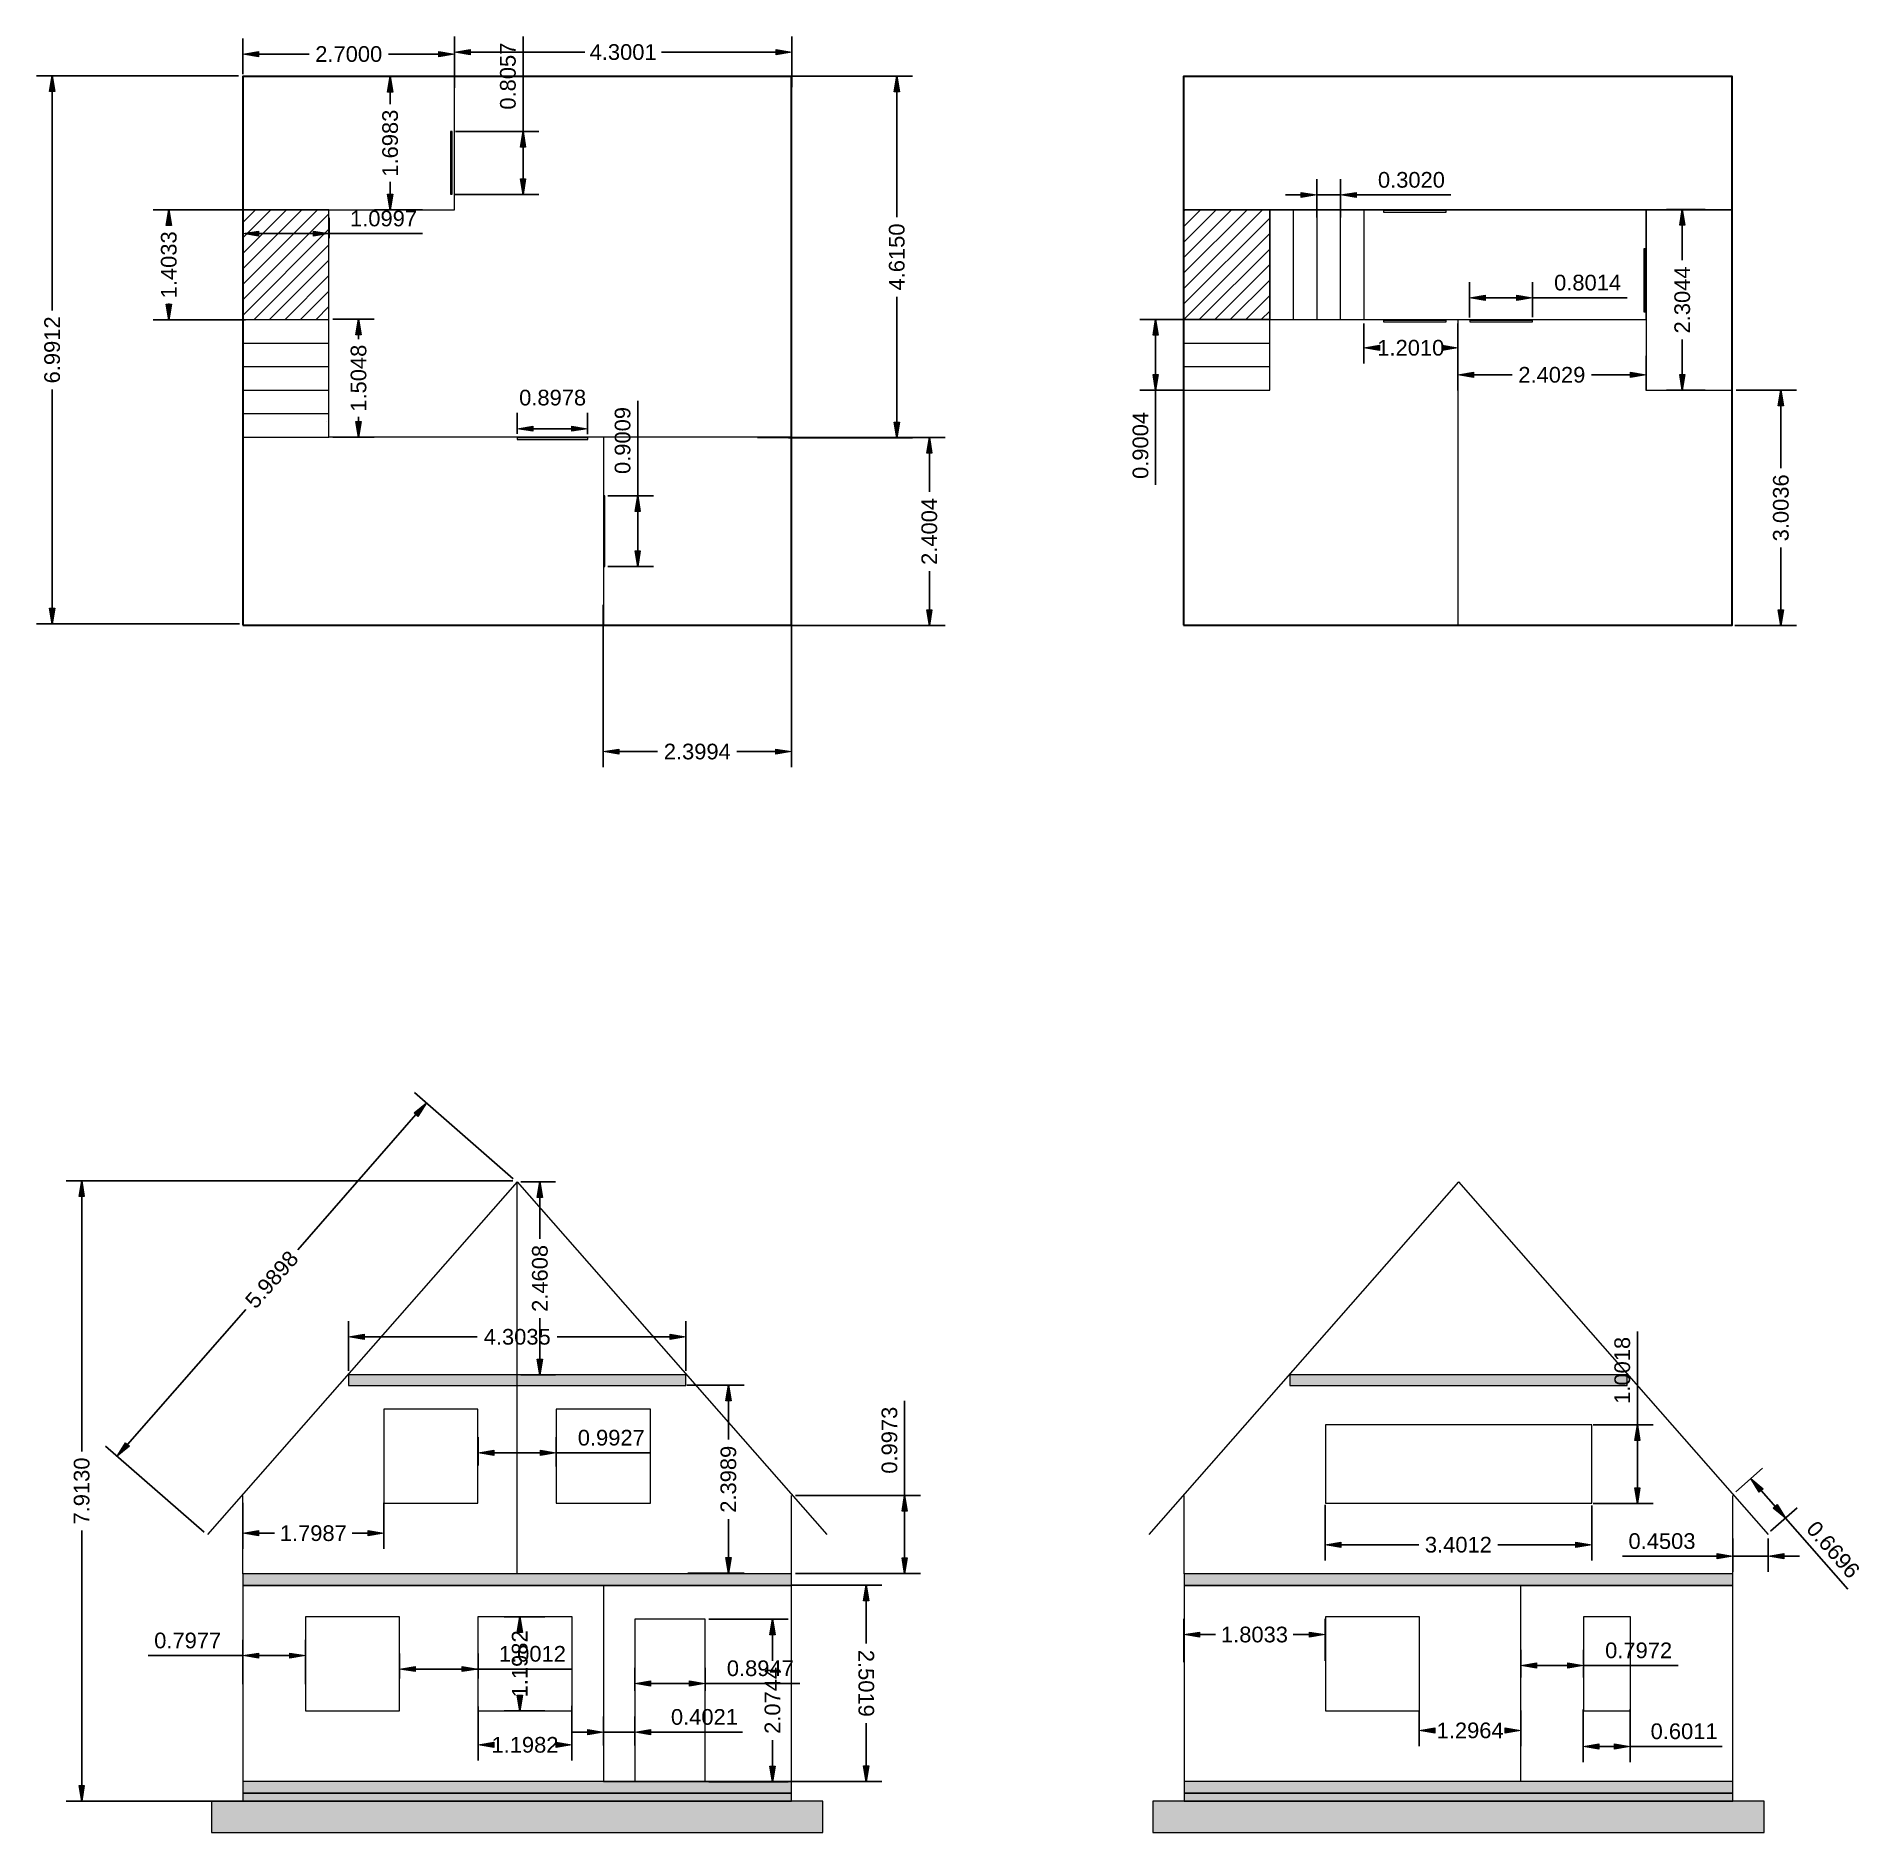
# Model space of a CAD drawing. Header units: inches. Extents: x -2.6 to 20.7, y -15.4 to 7.5.
import ezdxf

# ---------------------------------------------------------------- set-up
doc = ezdxf.new("R2010")
doc.units = ezdxf.units.IN
doc.header["$MEASUREMENT"] = 0
doc.linetypes.add('DASHED', pattern=[0.75, 0.5, -0.25])
doc.layers.get('0').update_dxf_attribs({"lineweight": 0})
doc.layers.get('Defpoints').update_dxf_attribs({"lineweight": 0})
doc.styles.get("Standard").update_dxf_attribs({"font": 'arial.ttf'})
doc.dimstyles.get("Standard").update_dxf_attribs({"dimtxt": 0.2, "dimasz": 0.2, "dimexe": 0.2, "dimexo": 0.05, "dimgap": 0.09, "dimtad": 0, "dimdec": 4, "dimzin": 0, "dimdsep": 46, "dimtxsty": 'Standard', "dimblk": 'VDDIM_DEFAULT', "dimcen": 0.09, "dimclre": 256, "dimclrt": 256, "dimadec": 0, "dimazin": 0, "dimtfac": 1, "dimtdec": 4, "dimtix": 1, "dimtmove": 0, "dimatfit": 3, "dimfxl": 0, "dimtolj": 1, "dimtzin": 0, "dimarcsym": 0})
pattern_1 = [(45, (0, 0), (-0.0988204, 0.0988204), [])]

msp = doc.modelspace()

# ---------------------------------------------------------------- blocks, each defined once
blk = doc.blocks.new('VDDIM_DEFAULT')
at = {"linetype": 'Continuous'}
blk.add_hatch(color=0, dxfattribs=at).paths.add_polyline_path([(0, 0), (-1, -0.1665), (-1, 0.1665)], flags=0)
at = {"color": 0, "linetype": 'Continuous'}
blk.add_lwpolyline([(0, 0), (-1, -0.1665), (-1, 0.1665), (0, 0)], dxfattribs=at)
blk = doc.blocks.new('*D10')
at = {"lineweight": -2}
for p, q in [((6.565, 2.397), (8.958, 2.397)), ((6.558, -0.003), (8.958, -0.003))]:
    blk.add_line(p, q, dxfattribs=at)
at = {"color": 0, "lineweight": -2}
for p, q in [((8.758, 2.197), (8.758, 1.703)), ((8.758, 0.197), (8.758, 0.691))]:
    blk.add_line(p, q, dxfattribs=at)
at = {"layer": 'Defpoints', "color": 0}
for p in [(6.515, 2.397), (6.508, -0.003), (8.758, -0.003)]:
    blk.add_point(p, dxfattribs=at)
at = {"color": 0, "lineweight": -2, "xscale": 0.2, "yscale": 0.2, "zscale": 0.2}
for p, rotation in [((8.758, 2.397), 89.99999999999986), ((8.758, -0.003), 269.9999999999998)]:
    blk.add_blockref('VDDIM_DEFAULT', p, dxfattribs=dict(at, rotation=rotation))
at = {"insert": (8.758, 1.197), "char_height": 0.2, "attachment_point": 5, "rotation": 90}
blk.add_mtext('\\A1;2.4004', dxfattribs=at)
blk = doc.blocks.new('*D11')
at = {"lineweight": -2}
for p, q in [((4.598, 0.261), (4.598, -1.812)), ((6.998, 0.261), (6.998, -1.812))]:
    blk.add_line(p, q, dxfattribs=at)
at = {"color": 0, "lineweight": -2}
for p, q in [((4.798, -1.612), (5.292, -1.612)), ((6.798, -1.612), (6.304, -1.612))]:
    blk.add_line(p, q, dxfattribs=at)
at = {"layer": 'Defpoints', "color": 0}
for p in [(4.598, 0.311), (6.998, 0.311), (6.998, -1.612)]:
    blk.add_point(p, dxfattribs=at)
at = {"color": 0, "lineweight": -2, "xscale": 0.2, "yscale": 0.2, "zscale": 0.2}
for p, rotation in [((4.598, -1.612), 180), ((6.998, -1.612), 360)]:
    blk.add_blockref('VDDIM_DEFAULT', p, dxfattribs=dict(at, rotation=rotation))
at = {"insert": (5.798, -1.612), "char_height": 0.2, "attachment_point": 5}
blk.add_mtext('\\A1;2.3994', dxfattribs=at)
blk = doc.blocks.new('*D12')
at = {"lineweight": -2}
for p, q in [((2.287, 6.999), (1.681, 6.999)), ((2.292, 5.301), (1.681, 5.301))]:
    blk.add_line(p, q, dxfattribs=at)
at = {"color": 0, "lineweight": -2}
for p, q in [((1.881, 6.799), (1.881, 6.646)), ((1.881, 5.501), (1.881, 5.655))]:
    blk.add_line(p, q, dxfattribs=at)
at = {"layer": 'Defpoints', "color": 0}
for p in [(2.337, 6.999), (1.881, 5.301), (2.342, 5.301)]:
    blk.add_point(p, dxfattribs=at)
at = {"color": 0, "lineweight": -2, "xscale": 0.2, "yscale": 0.2, "zscale": 0.2}
for p, rotation in [((1.881, 6.999), 89.9999999999999), ((1.881, 5.301), 269.9999999999999)]:
    blk.add_blockref('VDDIM_DEFAULT', p, dxfattribs=dict(at, rotation=rotation))
at = {"insert": (1.881, 6.15), "char_height": 0.2, "attachment_point": 5, "rotation": 90}
blk.add_mtext('\\A1;1.6983', dxfattribs=at)
blk = doc.blocks.new('*D13')
at = {"lineweight": -2}
for p, q in [((0.002, 7.032), (0.002, 7.486)), ((2.701, 7.032), (2.701, 7.486))]:
    blk.add_line(p, q, dxfattribs=at)
at = {"color": 0, "lineweight": -2}
for p, q in [((0.202, 7.286), (0.846, 7.286)), ((2.501, 7.286), (1.858, 7.286))]:
    blk.add_line(p, q, dxfattribs=at)
at = {"layer": 'Defpoints', "color": 0}
for p in [(0.002, 7.286), (0.002, 6.982), (2.701, 6.982)]:
    blk.add_point(p, dxfattribs=at)
at = {"color": 0, "lineweight": -2, "xscale": 0.2, "yscale": 0.2, "zscale": 0.2, "rotation": 180}
blk.add_blockref('VDDIM_DEFAULT', (0.002, 7.286), dxfattribs=at)
at = {"color": 0, "lineweight": -2, "xscale": 0.2, "yscale": 0.2, "zscale": 0.2}
blk.add_blockref('VDDIM_DEFAULT', (2.701, 7.286), dxfattribs=at)
at = {"insert": (1.352, 7.286), "char_height": 0.2, "attachment_point": 5}
blk.add_mtext('\\A1;2.7000', dxfattribs=at)
blk = doc.blocks.new('*D14')
at = {"lineweight": -2}
for p, q in [((0.002, 4.932), (0.002, 5.196)), ((1.101, 4.94), (1.101, 5.196))]:
    blk.add_line(p, q, dxfattribs=at)
at = {"color": 0, "lineweight": -2}
for p, q in [((0.202, 4.996), (1.101, 4.996)), ((1.101, 4.996), (2.292, 4.996))]:
    blk.add_line(p, q, dxfattribs=at)
at = {"layer": 'Defpoints', "color": 0}
for p in [(1.101, 4.996), (0.002, 4.882), (1.101, 4.89)]:
    blk.add_point(p, dxfattribs=at)
at = {"color": 0, "lineweight": -2, "xscale": 0.2, "yscale": 0.2, "zscale": 0.2, "rotation": 180}
blk.add_blockref('VDDIM_DEFAULT', (0.002, 4.996), dxfattribs=at)
at = {"color": 0, "lineweight": -2, "xscale": 0.2, "yscale": 0.2, "zscale": 0.2}
blk.add_blockref('VDDIM_DEFAULT', (1.101, 4.996), dxfattribs=at)
at = {"insert": (1.796, 5.188), "char_height": 0.2, "attachment_point": 5}
blk.add_mtext('\\A1;1.0997', dxfattribs=at)
blk = doc.blocks.new('*D15')
at = {"lineweight": -2}
for p, q in [((0.034, 5.3), (-1.142, 5.3)), ((0.034, 3.897), (-1.142, 3.897))]:
    blk.add_line(p, q, dxfattribs=at)
at = {"color": 0, "lineweight": -2}
for p, q in [((-0.942, 5.1), (-0.942, 5.094)), ((-0.942, 4.097), (-0.942, 4.103))]:
    blk.add_line(p, q, dxfattribs=at)
at = {"layer": 'Defpoints', "color": 0}
for p in [(0.084, 5.3), (-0.942, 3.897), (0.084, 3.897)]:
    blk.add_point(p, dxfattribs=at)
at = {"color": 0, "lineweight": -2, "xscale": 0.2, "yscale": 0.2, "zscale": 0.2}
for p, rotation in [((-0.942, 5.3), 89.9999999999999), ((-0.942, 3.897), 269.9999999999999)]:
    blk.add_blockref('VDDIM_DEFAULT', p, dxfattribs=dict(at, rotation=rotation))
at = {"insert": (-0.942, 4.598), "char_height": 0.2, "attachment_point": 5, "rotation": 90}
blk.add_mtext('\\A1;1.4033', dxfattribs=at)
blk = doc.blocks.new('*D16')
at = {"lineweight": -2}
for p, q in [((1.149, 3.905), (1.678, 3.905)), ((1.151, 2.4), (1.678, 2.4))]:
    blk.add_line(p, q, dxfattribs=at)
at = {"color": 0, "lineweight": -2}
for p, q in [((1.478, 3.705), (1.478, 3.648)), ((1.478, 2.6), (1.478, 2.657))]:
    blk.add_line(p, q, dxfattribs=at)
at = {"layer": 'Defpoints', "color": 0}
for p in [(1.099, 3.905), (1.101, 2.4), (1.478, 2.4)]:
    blk.add_point(p, dxfattribs=at)
at = {"color": 0, "lineweight": -2, "xscale": 0.2, "yscale": 0.2, "zscale": 0.2}
for p, rotation in [((1.478, 3.905), 89.99999999999994), ((1.478, 2.4), 269.9999999999999)]:
    blk.add_blockref('VDDIM_DEFAULT', p, dxfattribs=dict(at, rotation=rotation))
at = {"insert": (1.478, 3.152), "char_height": 0.2, "attachment_point": 5, "rotation": 90}
blk.add_mtext('\\A1;1.5048', dxfattribs=at)
blk = doc.blocks.new('*D17')
at = {"lineweight": -2}
for p, q in [((-0.055, 7.009), (-2.63, 7.009)), ((-0.041, 0.017), (-2.63, 0.017))]:
    blk.add_line(p, q, dxfattribs=at)
at = {"color": 0, "lineweight": -2}
for p, q in [((-2.43, 6.809), (-2.43, 4.017)), ((-2.43, 0.217), (-2.43, 3.009))]:
    blk.add_line(p, q, dxfattribs=at)
at = {"layer": 'Defpoints', "color": 0}
for p in [(-0.005, 7.009), (-2.43, 0.017), (0.009, 0.017)]:
    blk.add_point(p, dxfattribs=at)
at = {"color": 0, "lineweight": -2, "xscale": 0.2, "yscale": 0.2, "zscale": 0.2}
for p, rotation in [((-2.43, 7.009), 89.99999999999991), ((-2.43, 0.017), 269.9999999999999)]:
    blk.add_blockref('VDDIM_DEFAULT', p, dxfattribs=dict(at, rotation=rotation))
at = {"insert": (-2.43, 3.513), "char_height": 0.2, "attachment_point": 5, "rotation": 90}
blk.add_mtext('\\A1;6.9912', dxfattribs=at)
blk = doc.blocks.new('*D18')
at = {"lineweight": -2}
for p, q in [((6.963, 7.005), (8.543, 7.005)), ((6.963, 2.39), (8.543, 2.39))]:
    blk.add_line(p, q, dxfattribs=at)
at = {"color": 0, "lineweight": -2}
for p, q in [((8.343, 6.805), (8.343, 5.206)), ((8.343, 2.59), (8.343, 4.189))]:
    blk.add_line(p, q, dxfattribs=at)
at = {"layer": 'Defpoints', "color": 0}
for p in [(6.913, 7.005), (6.913, 2.39), (8.343, 2.39)]:
    blk.add_point(p, dxfattribs=at)
at = {"color": 0, "lineweight": -2, "xscale": 0.2, "yscale": 0.2, "zscale": 0.2}
for p, rotation in [((8.343, 7.005), 89.9999999999999), ((8.343, 2.39), 269.9999999999999)]:
    blk.add_blockref('VDDIM_DEFAULT', p, dxfattribs=dict(at, rotation=rotation))
at = {"insert": (8.343, 4.698), "char_height": 0.2, "attachment_point": 5, "rotation": 90}
blk.add_mtext('\\A1;4.6150', dxfattribs=at)
blk = doc.blocks.new('*D19')
at = {"lineweight": -2}
for p, q in [((12.013, 3.899), (11.444, 3.899)), ((12.013, 2.999), (11.444, 2.999))]:
    blk.add_line(p, q, dxfattribs=at)
at = {"color": 0, "lineweight": -2}
for p, q in [((11.644, 3.699), (11.644, 3.199)), ((11.644, 2.999), (11.644, 1.79))]:
    blk.add_line(p, q, dxfattribs=at)
at = {"layer": 'Defpoints', "color": 0}
for p in [(12.063, 3.899), (11.644, 2.999), (12.063, 2.999)]:
    blk.add_point(p, dxfattribs=at)
at = {"color": 0, "lineweight": -2, "xscale": 0.2, "yscale": 0.2, "zscale": 0.2}
for p, rotation in [((11.644, 3.899), 90), ((11.644, 2.999), 270)]:
    blk.add_blockref('VDDIM_DEFAULT', p, dxfattribs=dict(at, rotation=rotation))
at = {"insert": (11.452, 2.294), "char_height": 0.2, "attachment_point": 5, "rotation": 90}
blk.add_mtext('\\A1;0.9004', dxfattribs=at)
blk = doc.blocks.new('*D20')
at = {"lineweight": -2}
for p, q in [((18.655, 5.302), (18.162, 5.302)), ((18.655, 2.998), (18.162, 2.998))]:
    blk.add_line(p, q, dxfattribs=at)
at = {"color": 0, "lineweight": -2}
for p, q in [((18.362, 5.102), (18.362, 4.656)), ((18.362, 3.198), (18.362, 3.644))]:
    blk.add_line(p, q, dxfattribs=at)
at = {"layer": 'Defpoints', "color": 0}
for p in [(18.705, 5.302), (18.362, 2.998), (18.705, 2.998)]:
    blk.add_point(p, dxfattribs=at)
at = {"color": 0, "lineweight": -2, "xscale": 0.2, "yscale": 0.2, "zscale": 0.2}
for p, rotation in [((18.362, 5.302), 89.9999999999997), ((18.362, 2.998), 269.9999999999997)]:
    blk.add_blockref('VDDIM_DEFAULT', p, dxfattribs=dict(at, rotation=rotation))
at = {"insert": (18.362, 4.15), "char_height": 0.2, "attachment_point": 5, "rotation": 90}
blk.add_mtext('\\A1;2.3044', dxfattribs=at)
blk = doc.blocks.new('*D21')
at = {"lineweight": -2}
for p, q in [((19.05, 3), (19.82, 3)), ((19.03, -0.004), (19.82, -0.004))]:
    blk.add_line(p, q, dxfattribs=at)
at = {"color": 0, "lineweight": -2}
for p, q in [((19.62, 2.8), (19.62, 2.003)), ((19.62, 0.196), (19.62, 0.993))]:
    blk.add_line(p, q, dxfattribs=at)
at = {"layer": 'Defpoints', "color": 0}
for p in [(19, 3), (18.98, -0.004), (19.62, -0.004)]:
    blk.add_point(p, dxfattribs=at)
at = {"color": 0, "lineweight": -2, "xscale": 0.2, "yscale": 0.2, "zscale": 0.2}
for p, rotation in [((19.62, 3), 90), ((19.62, -0.004), 270)]:
    blk.add_blockref('VDDIM_DEFAULT', p, dxfattribs=dict(at, rotation=rotation))
at = {"insert": (19.62, 1.498), "char_height": 0.2, "attachment_point": 5, "rotation": 90}
blk.add_mtext('\\A1;3.0036', dxfattribs=at)
blk = doc.blocks.new('*D22')
at = {"lineweight": -2}
for p, q in [((15.497, 3.449), (15.497, 2.994)), ((17.9, 3.439), (17.9, 2.994))]:
    blk.add_line(p, q, dxfattribs=at)
at = {"color": 0, "lineweight": -2}
for p, q in [((15.697, 3.194), (16.192, 3.194)), ((17.7, 3.194), (17.205, 3.194))]:
    blk.add_line(p, q, dxfattribs=at)
at = {"layer": 'Defpoints', "color": 0}
for p in [(15.497, 3.499), (17.9, 3.489), (15.497, 3.194)]:
    blk.add_point(p, dxfattribs=at)
at = {"color": 0, "lineweight": -2, "xscale": 0.2, "yscale": 0.2, "zscale": 0.2, "rotation": 180}
blk.add_blockref('VDDIM_DEFAULT', (15.497, 3.194), dxfattribs=at)
at = {"color": 0, "lineweight": -2, "xscale": 0.2, "yscale": 0.2, "zscale": 0.2}
blk.add_blockref('VDDIM_DEFAULT', (17.9, 3.194), dxfattribs=at)
at = {"insert": (16.698, 3.194), "char_height": 0.2, "attachment_point": 5}
blk.add_mtext('\\A1;2.4029', dxfattribs=at)
blk = doc.blocks.new('*D23')
at = {"lineweight": -2}
for p, q in [((13.7, 5.203), (13.7, 5.689)), ((14.002, 5.203), (14.002, 5.689))]:
    blk.add_line(p, q, dxfattribs=at)
at = {"color": 0, "lineweight": -2}
for p, q in [((13.5, 5.489), (13.3, 5.489)), ((13.7, 5.489), (14.002, 5.489)), ((14.202, 5.489), (15.411, 5.489))]:
    blk.add_line(p, q, dxfattribs=at)
at = {"layer": 'Defpoints', "color": 0}
for p in [(14.002, 5.489), (13.7, 5.153), (14.002, 5.153)]:
    blk.add_point(p, dxfattribs=at)
at = {"color": 0, "lineweight": -2, "xscale": 0.2, "yscale": 0.2, "zscale": 0.2}
blk.add_blockref('VDDIM_DEFAULT', (13.7, 5.489), dxfattribs=at)
at = {"color": 0, "lineweight": -2, "xscale": 0.2, "yscale": 0.2, "zscale": 0.2, "rotation": 180}
blk.add_blockref('VDDIM_DEFAULT', (14.002, 5.489), dxfattribs=at)
at = {"insert": (14.907, 5.681), "char_height": 0.2, "attachment_point": 5}
blk.add_mtext('\\A1;0.3020', dxfattribs=at)
blk = doc.blocks.new('*D24')
at = {"lineweight": -2}
for p, q in [((14.299, 3.849), (14.299, 3.339)), ((15.5, 3.849), (15.5, 3.339))]:
    blk.add_line(p, q, dxfattribs=at)
at = {"color": 0, "lineweight": -2}
for p, q in [((14.499, 3.539), (14.404, 3.539)), ((15.3, 3.539), (15.394, 3.539))]:
    blk.add_line(p, q, dxfattribs=at)
at = {"layer": 'Defpoints', "color": 0}
for p in [(14.299, 3.899), (15.5, 3.899), (14.299, 3.539)]:
    blk.add_point(p, dxfattribs=at)
at = {"color": 0, "lineweight": -2, "xscale": 0.2, "yscale": 0.2, "zscale": 0.2, "rotation": 180}
blk.add_blockref('VDDIM_DEFAULT', (14.299, 3.539), dxfattribs=at)
at = {"color": 0, "lineweight": -2, "xscale": 0.2, "yscale": 0.2, "zscale": 0.2}
blk.add_blockref('VDDIM_DEFAULT', (15.5, 3.539), dxfattribs=at)
at = {"insert": (14.899, 3.539), "char_height": 0.2, "attachment_point": 5}
blk.add_mtext('\\A1;1.2010', dxfattribs=at)
blk = doc.blocks.new('*D25')
at = {"lineweight": -2}
for p, q in [((6.999, -12.247), (8.152, -12.247)), ((6.999, -14.748), (8.152, -14.748))]:
    blk.add_line(p, q, dxfattribs=at)
at = {"color": 0, "lineweight": -2}
for p, q in [((7.952, -12.447), (7.952, -12.991)), ((7.952, -14.548), (7.952, -14.004))]:
    blk.add_line(p, q, dxfattribs=at)
at = {"layer": 'Defpoints', "color": 0}
for p in [(6.949, -12.247), (7.952, -12.247), (6.949, -14.748)]:
    blk.add_point(p, dxfattribs=at)
at = {"color": 0, "lineweight": -2, "xscale": 0.2, "yscale": 0.2, "zscale": 0.2}
for p, rotation in [((7.952, -12.247), 90), ((7.952, -14.748), 270)]:
    blk.add_blockref('VDDIM_DEFAULT', p, dxfattribs=dict(at, rotation=rotation))
at = {"insert": (7.952, -13.497), "char_height": 0.2, "attachment_point": 5, "rotation": 270}
blk.add_mtext('\\A1;2.5019', dxfattribs=at)
blk = doc.blocks.new('*D26')
at = {"color": 0, "lineweight": -2}
for p, q in [((8.443, -11.101), (8.443, -9.892)), ((8.443, -11.898), (8.443, -11.301))]:
    blk.add_line(p, q, dxfattribs=at)
at = {"lineweight": -2}
for p, q in [((7.051, -11.101), (8.643, -11.101)), ((7.051, -12.098), (8.643, -12.098))]:
    blk.add_line(p, q, dxfattribs=at)
at = {"layer": 'Defpoints', "color": 0}
for p in [(7.001, -11.101), (8.443, -11.101), (7.001, -12.098)]:
    blk.add_point(p, dxfattribs=at)
at = {"color": 0, "lineweight": -2, "xscale": 0.2, "yscale": 0.2, "zscale": 0.2}
for p, rotation in [((8.443, -11.101), 90), ((8.443, -12.098), 270)]:
    blk.add_blockref('VDDIM_DEFAULT', p, dxfattribs=dict(at, rotation=rotation))
at = {"insert": (8.25, -10.396), "char_height": 0.2, "attachment_point": 5, "rotation": 90}
blk.add_mtext('\\A1;0.9973', dxfattribs=at)
blk = doc.blocks.new('*D27')
at = {"lineweight": -2}
for p, q in [((4.601, -14.29), (4.601, -13.919)), ((5.003, -14.29), (5.003, -13.919))]:
    blk.add_line(p, q, dxfattribs=at)
at = {"color": 0, "lineweight": -2}
for p, q in [((4.401, -14.119), (4.201, -14.119)), ((4.601, -14.119), (5.003, -14.119)), ((5.203, -14.119), (6.374, -14.119))]:
    blk.add_line(p, q, dxfattribs=at)
at = {"layer": 'Defpoints', "color": 0}
for p in [(5.003, -14.119), (4.601, -14.34), (5.003, -14.34)]:
    blk.add_point(p, dxfattribs=at)
at = {"color": 0, "lineweight": -2, "xscale": 0.2, "yscale": 0.2, "zscale": 0.2}
blk.add_blockref('VDDIM_DEFAULT', (4.601, -14.119), dxfattribs=at)
at = {"color": 0, "lineweight": -2, "xscale": 0.2, "yscale": 0.2, "zscale": 0.2, "rotation": 180}
blk.add_blockref('VDDIM_DEFAULT', (5.003, -14.119), dxfattribs=at)
at = {"insert": (5.889, -13.927), "char_height": 0.2, "attachment_point": 5}
blk.add_mtext('\\A1;0.4021', dxfattribs=at)
blk = doc.blocks.new('*D28')
at = {"lineweight": -2}
for p, q in [((3.001, -13.791), (3.001, -14.483)), ((4.199, -13.783), (4.199, -14.483))]:
    blk.add_line(p, q, dxfattribs=at)
at = {"color": 0, "lineweight": -2}
for p, q in [((3.201, -14.283), (3.106, -14.283)), ((3.999, -14.283), (4.094, -14.283))]:
    blk.add_line(p, q, dxfattribs=at)
at = {"layer": 'Defpoints', "color": 0}
for p in [(3.001, -13.741), (4.199, -13.733), (4.199, -14.283)]:
    blk.add_point(p, dxfattribs=at)
at = {"color": 0, "lineweight": -2, "xscale": 0.2, "yscale": 0.2, "zscale": 0.2, "rotation": 180}
blk.add_blockref('VDDIM_DEFAULT', (3.001, -14.283), dxfattribs=at)
at = {"color": 0, "lineweight": -2, "xscale": 0.2, "yscale": 0.2, "zscale": 0.2}
blk.add_blockref('VDDIM_DEFAULT', (4.199, -14.283), dxfattribs=at)
at = {"insert": (3.6, -14.283), "char_height": 0.2, "attachment_point": 5}
blk.add_mtext('\\A1;1.1982', dxfattribs=at)
blk = doc.blocks.new('*D29')
at = {"lineweight": -2}
for p, q in [((3.853, -12.65), (3.334, -12.65)), ((3.853, -13.848), (3.334, -13.848))]:
    blk.add_line(p, q, dxfattribs=at)
at = {"color": 0, "lineweight": -2}
for p, q in [((3.534, -12.85), (3.534, -12.755)), ((3.534, -13.648), (3.534, -13.743))]:
    blk.add_line(p, q, dxfattribs=at)
at = {"layer": 'Defpoints', "color": 0}
for p in [(3.903, -12.65), (3.534, -13.848), (3.903, -13.848)]:
    blk.add_point(p, dxfattribs=at)
at = {"color": 0, "lineweight": -2, "xscale": 0.2, "yscale": 0.2, "zscale": 0.2}
for p, rotation in [((3.534, -12.65), 90), ((3.534, -13.848), 270)]:
    blk.add_blockref('VDDIM_DEFAULT', p, dxfattribs=dict(at, rotation=rotation))
at = {"insert": (3.534, -13.249), "char_height": 0.2, "attachment_point": 5, "rotation": 90}
blk.add_mtext('\\A1;1.1982', dxfattribs=at)
blk = doc.blocks.new('*D30')
at = {"lineweight": -2}
for p, q in [((2, -13.437), (2, -13.115)), ((3.001, -13.437), (3.001, -13.115))]:
    blk.add_line(p, q, dxfattribs=at)
at = {"color": 0, "lineweight": -2}
for p, q in [((2.2, -13.315), (3.001, -13.315)), ((3.001, -13.315), (4.189, -13.315))]:
    blk.add_line(p, q, dxfattribs=at)
at = {"layer": 'Defpoints', "color": 0}
for p in [(2, -13.487), (3.001, -13.315), (3.001, -13.487)]:
    blk.add_point(p, dxfattribs=at)
at = {"color": 0, "lineweight": -2, "xscale": 0.2, "yscale": 0.2, "zscale": 0.2, "rotation": 180}
blk.add_blockref('VDDIM_DEFAULT', (2, -13.315), dxfattribs=at)
at = {"color": 0, "lineweight": -2, "xscale": 0.2, "yscale": 0.2, "zscale": 0.2}
blk.add_blockref('VDDIM_DEFAULT', (3.001, -13.315), dxfattribs=at)
at = {"insert": (3.695, -13.122), "char_height": 0.2, "attachment_point": 5}
blk.add_mtext('\\A1;1.0012', dxfattribs=at)
blk = doc.blocks.new('*D31')
at = {"lineweight": -2}
for p, q in [((5.003, -13.591), (5.003, -13.299)), ((5.897, -13.591), (5.897, -13.299))]:
    blk.add_line(p, q, dxfattribs=at)
at = {"color": 0, "lineweight": -2}
for p, q in [((5.203, -13.499), (5.697, -13.499)), ((5.897, -13.499), (7.106, -13.499))]:
    blk.add_line(p, q, dxfattribs=at)
at = {"layer": 'Defpoints', "color": 0}
for p in [(5.897, -13.499), (5.003, -13.641), (5.897, -13.641)]:
    blk.add_point(p, dxfattribs=at)
at = {"color": 0, "lineweight": -2, "xscale": 0.2, "yscale": 0.2, "zscale": 0.2, "rotation": 180}
blk.add_blockref('VDDIM_DEFAULT', (5.003, -13.499), dxfattribs=at)
at = {"color": 0, "lineweight": -2, "xscale": 0.2, "yscale": 0.2, "zscale": 0.2}
blk.add_blockref('VDDIM_DEFAULT', (5.897, -13.499), dxfattribs=at)
at = {"insert": (6.602, -13.306), "char_height": 0.2, "attachment_point": 5}
blk.add_mtext('\\A1;0.8947', dxfattribs=at)
blk = doc.blocks.new('*D32')
at = {"lineweight": -2}
for p, q in [((5.947, -12.678), (6.958, -12.678)), ((5.947, -14.752), (6.958, -14.752))]:
    blk.add_line(p, q, dxfattribs=at)
at = {"color": 0, "lineweight": -2}
for p, q in [((6.758, -12.878), (6.758, -13.209)), ((6.758, -14.552), (6.758, -14.221))]:
    blk.add_line(p, q, dxfattribs=at)
at = {"layer": 'Defpoints', "color": 0}
for p in [(5.897, -12.678), (6.758, -12.678), (5.897, -14.752)]:
    blk.add_point(p, dxfattribs=at)
at = {"color": 0, "lineweight": -2, "xscale": 0.2, "yscale": 0.2, "zscale": 0.2}
for p, rotation in [((6.758, -12.678), 89.99999999999991), ((6.758, -14.752), 269.9999999999999)]:
    blk.add_blockref('VDDIM_DEFAULT', p, dxfattribs=dict(at, rotation=rotation))
at = {"insert": (6.758, -13.715), "char_height": 0.2, "attachment_point": 5, "rotation": 90}
blk.add_mtext('\\A1;2.0744', dxfattribs=at)
blk = doc.blocks.new('*D33')
at = {"lineweight": -2}
for p, q in [((3.549, -7.101), (3.991, -7.101)), ((3.549, -9.562), (3.991, -9.562))]:
    blk.add_line(p, q, dxfattribs=at)
at = {"color": 0, "lineweight": -2}
for p, q in [((3.791, -7.301), (3.791, -7.825)), ((3.791, -9.362), (3.791, -8.838))]:
    blk.add_line(p, q, dxfattribs=at)
at = {"layer": 'Defpoints', "color": 0}
for p in [(3.499, -7.101), (3.499, -9.562), (3.791, -9.562)]:
    blk.add_point(p, dxfattribs=at)
at = {"color": 0, "lineweight": -2, "xscale": 0.2, "yscale": 0.2, "zscale": 0.2}
for p, rotation in [((3.791, -7.101), 90), ((3.791, -9.562), 270)]:
    blk.add_blockref('VDDIM_DEFAULT', p, dxfattribs=dict(at, rotation=rotation))
at = {"insert": (3.791, -8.332), "char_height": 0.2, "attachment_point": 5, "rotation": 90}
blk.add_mtext('\\A1;2.4608', dxfattribs=at)
blk = doc.blocks.new('*D34')
at = {"lineweight": -2}
for p, q in [((1.35, -9.51), (1.35, -8.878)), ((5.653, -9.51), (5.653, -8.878))]:
    blk.add_line(p, q, dxfattribs=at)
at = {"color": 0, "lineweight": -2}
for p, q in [((1.55, -9.078), (2.992, -9.078)), ((5.453, -9.078), (4.011, -9.078))]:
    blk.add_line(p, q, dxfattribs=at)
at = {"layer": 'Defpoints', "color": 0}
for p in [(5.653, -9.078), (1.35, -9.56), (5.653, -9.56)]:
    blk.add_point(p, dxfattribs=at)
at = {"color": 0, "lineweight": -2, "xscale": 0.2, "yscale": 0.2, "zscale": 0.2, "rotation": 180}
blk.add_blockref('VDDIM_DEFAULT', (1.35, -9.078), dxfattribs=at)
at = {"color": 0, "lineweight": -2, "xscale": 0.2, "yscale": 0.2, "zscale": 0.2}
blk.add_blockref('VDDIM_DEFAULT', (5.653, -9.078), dxfattribs=at)
at = {"insert": (3.501, -9.078), "char_height": 0.2, "attachment_point": 5}
blk.add_mtext('\\A1;4.3035', dxfattribs=at)
blk = doc.blocks.new('*D35')
at = {"lineweight": -2}
for p, q in [((3.451, -7.062), (2.191, -5.96)), ((-0.491, -11.571), (-1.751, -10.47))]:
    blk.add_line(p, q, dxfattribs=at)
at = {"color": 0, "lineweight": -2}
for p, q in [((2.21, -6.242), (0.703, -7.966)), ((-1.469, -10.451), (0.038, -8.727))]:
    blk.add_line(p, q, dxfattribs=at)
at = {"layer": 'Defpoints', "color": 0}
for p in [(2.342, -6.092), (3.489, -7.094), (-0.453, -11.604)]:
    blk.add_point(p, dxfattribs=at)
at = {"color": 0, "lineweight": -2, "xscale": 0.2, "yscale": 0.2, "zscale": 0.2}
for p, rotation in [((2.342, -6.092), 48.83959633795348), ((-1.6, -10.601), 228.8395963379535)]:
    blk.add_blockref('VDDIM_DEFAULT', p, dxfattribs=dict(at, rotation=rotation))
at = {"insert": (0.371, -8.346), "char_height": 0.2, "attachment_point": 5, "rotation": 48.8396}
blk.add_mtext('\\A1;5.9898', dxfattribs=at)
blk = doc.blocks.new('*D36')
at = {"lineweight": -2}
for p, q in [((0.003, -13.508), (0.003, -12.944)), ((0.801, -13.508), (0.801, -12.944))]:
    blk.add_line(p, q, dxfattribs=at)
at = {"color": 0, "lineweight": -2}
for p, q in [((0.003, -13.144), (-1.206, -13.144)), ((0.601, -13.144), (0.203, -13.144))]:
    blk.add_line(p, q, dxfattribs=at)
at = {"layer": 'Defpoints', "color": 0}
for p in [(0.003, -13.144), (0.003, -13.558), (0.801, -13.558)]:
    blk.add_point(p, dxfattribs=at)
at = {"color": 0, "lineweight": -2, "xscale": 0.2, "yscale": 0.2, "zscale": 0.2, "rotation": 180}
blk.add_blockref('VDDIM_DEFAULT', (0.003, -13.144), dxfattribs=at)
at = {"color": 0, "lineweight": -2, "xscale": 0.2, "yscale": 0.2, "zscale": 0.2}
blk.add_blockref('VDDIM_DEFAULT', (0.801, -13.144), dxfattribs=at)
at = {"insert": (-0.702, -12.952), "char_height": 0.2, "attachment_point": 5}
blk.add_mtext('\\A1;0.7977', dxfattribs=at)
blk = doc.blocks.new('*D37')
at = {"lineweight": -2}
for p, q in [((3.444, -7.088), (-2.254, -7.088)), ((3.478, -15.001), (-2.254, -15.001))]:
    blk.add_line(p, q, dxfattribs=at)
at = {"color": 0, "lineweight": -2}
for p, q in [((-2.054, -7.288), (-2.054, -10.541)), ((-2.054, -14.801), (-2.054, -11.548))]:
    blk.add_line(p, q, dxfattribs=at)
at = {"layer": 'Defpoints', "color": 0}
for p in [(3.494, -7.088), (-2.054, -15.001), (3.528, -15.001)]:
    blk.add_point(p, dxfattribs=at)
at = {"color": 0, "lineweight": -2, "xscale": 0.2, "yscale": 0.2, "zscale": 0.2}
for p, rotation in [((-2.054, -7.088), 89.99999999999991), ((-2.054, -15.001), 269.9999999999999)]:
    blk.add_blockref('VDDIM_DEFAULT', p, dxfattribs=dict(at, rotation=rotation))
at = {"insert": (-2.054, -11.044), "char_height": 0.2, "attachment_point": 5, "rotation": 90}
blk.add_mtext('\\A1;7.9130', dxfattribs=at)
blk = doc.blocks.new('*D38')
at = {"lineweight": -2}
for p, q in [((5.666, -9.695), (6.395, -9.695)), ((5.678, -12.094), (6.395, -12.094))]:
    blk.add_line(p, q, dxfattribs=at)
at = {"color": 0, "lineweight": -2}
for p, q in [((6.195, -9.895), (6.195, -10.387)), ((6.195, -11.894), (6.195, -11.401))]:
    blk.add_line(p, q, dxfattribs=at)
at = {"layer": 'Defpoints', "color": 0}
for p in [(5.616, -9.695), (5.628, -12.094), (6.195, -12.094)]:
    blk.add_point(p, dxfattribs=at)
at = {"color": 0, "lineweight": -2, "xscale": 0.2, "yscale": 0.2, "zscale": 0.2}
for p, rotation in [((6.195, -9.695), 89.99999999999986), ((6.195, -12.094), 269.9999999999998)]:
    blk.add_blockref('VDDIM_DEFAULT', p, dxfattribs=dict(at, rotation=rotation))
at = {"insert": (6.195, -10.894), "char_height": 0.2, "attachment_point": 5, "rotation": 90}
blk.add_mtext('\\A1;2.3989', dxfattribs=at)
blk = doc.blocks.new('*D39')
at = {"lineweight": -2}
for p, q in [((3.004, -10.72), (3.004, -10.357)), ((3.997, -10.732), (3.997, -10.357))]:
    blk.add_line(p, q, dxfattribs=at)
at = {"color": 0, "lineweight": -2}
for p, q in [((3.204, -10.557), (3.797, -10.557)), ((3.997, -10.557), (5.206, -10.557))]:
    blk.add_line(p, q, dxfattribs=at)
at = {"layer": 'Defpoints', "color": 0}
for p in [(3.997, -10.557), (3.004, -10.77), (3.997, -10.782)]:
    blk.add_point(p, dxfattribs=at)
at = {"color": 0, "lineweight": -2, "xscale": 0.2, "yscale": 0.2, "zscale": 0.2, "rotation": 180}
blk.add_blockref('VDDIM_DEFAULT', (3.004, -10.557), dxfattribs=at)
at = {"color": 0, "lineweight": -2, "xscale": 0.2, "yscale": 0.2, "zscale": 0.2}
blk.add_blockref('VDDIM_DEFAULT', (3.997, -10.557), dxfattribs=at)
at = {"insert": (4.701, -10.365), "char_height": 0.2, "attachment_point": 5}
blk.add_mtext('\\A1;0.9927', dxfattribs=at)
blk = doc.blocks.new('*D40')
at = {"lineweight": -2}
for p, q in [((3.501, 2.441), (3.501, 2.708)), ((4.399, 2.439), (4.399, 2.708))]:
    blk.add_line(p, q, dxfattribs=at)
at = {"color": 0, "lineweight": -2}
blk.add_line((3.701, 2.508), (4.199, 2.508), dxfattribs=at)
at = {"layer": 'Defpoints', "color": 0}
for p in [(3.501, 2.391), (4.399, 2.508), (4.399, 2.389)]:
    blk.add_point(p, dxfattribs=at)
at = {"color": 0, "lineweight": -2, "xscale": 0.2, "yscale": 0.2, "zscale": 0.2, "rotation": 180}
blk.add_blockref('VDDIM_DEFAULT', (3.501, 2.508), dxfattribs=at)
at = {"color": 0, "lineweight": -2, "xscale": 0.2, "yscale": 0.2, "zscale": 0.2}
blk.add_blockref('VDDIM_DEFAULT', (4.399, 2.508), dxfattribs=at)
at = {"insert": (3.953, 2.903), "char_height": 0.2, "attachment_point": 5}
blk.add_mtext('\\A1;0.8978', dxfattribs=at)
blk = doc.blocks.new('*D41')
at = {"color": 0, "lineweight": -2}
for p, q in [((5.038, 1.652), (5.038, 2.861)), ((5.038, 0.951), (5.038, 1.452))]:
    blk.add_line(p, q, dxfattribs=at)
at = {"lineweight": -2}
for p, q in [((4.659, 1.652), (5.238, 1.652)), ((4.657, 0.751), (5.238, 0.751))]:
    blk.add_line(p, q, dxfattribs=at)
at = {"layer": 'Defpoints', "color": 0}
for p in [(4.609, 1.652), (5.038, 1.652), (4.607, 0.751)]:
    blk.add_point(p, dxfattribs=at)
at = {"color": 0, "lineweight": -2, "xscale": 0.2, "yscale": 0.2, "zscale": 0.2}
for p, rotation in [((5.038, 1.652), 89.9999999999999), ((5.038, 0.751), 269.9999999999999)]:
    blk.add_blockref('VDDIM_DEFAULT', p, dxfattribs=dict(at, rotation=rotation))
at = {"insert": (4.846, 2.357), "char_height": 0.2, "attachment_point": 5, "rotation": 90}
blk.add_mtext('\\A1;0.9009', dxfattribs=at)
blk = doc.blocks.new('*D42')
at = {"color": 0, "lineweight": -2}
for p, q in [((3.575, 6.301), (3.575, 7.51)), ((3.575, 5.695), (3.575, 6.101))]:
    blk.add_line(p, q, dxfattribs=at)
at = {"lineweight": -2}
for p, q in [((2.714, 6.301), (3.775, 6.301)), ((2.704, 5.495), (3.775, 5.495))]:
    blk.add_line(p, q, dxfattribs=at)
at = {"layer": 'Defpoints', "color": 0}
for p in [(2.664, 6.301), (3.575, 6.301), (2.654, 5.495)]:
    blk.add_point(p, dxfattribs=at)
at = {"color": 0, "lineweight": -2, "xscale": 0.2, "yscale": 0.2, "zscale": 0.2}
for p, rotation in [((3.575, 6.301), 89.99999999999987), ((3.575, 5.495), 269.9999999999999)]:
    blk.add_blockref('VDDIM_DEFAULT', p, dxfattribs=dict(at, rotation=rotation))
at = {"insert": (3.383, 7.005), "char_height": 0.2, "attachment_point": 5, "rotation": 90}
blk.add_mtext('\\A1;0.8057', dxfattribs=at)
blk = doc.blocks.new('*D43')
at = {"lineweight": -2}
for p, q in [((15.649, 3.928), (15.649, 4.378)), ((16.45, 3.931), (16.45, 4.378))]:
    blk.add_line(p, q, dxfattribs=at)
at = {"color": 0, "lineweight": -2}
for p, q in [((15.849, 4.178), (16.25, 4.178)), ((16.45, 4.178), (17.659, 4.178))]:
    blk.add_line(p, q, dxfattribs=at)
at = {"layer": 'Defpoints', "color": 0}
for p in [(16.45, 4.178), (15.649, 3.878), (16.45, 3.881)]:
    blk.add_point(p, dxfattribs=at)
at = {"color": 0, "lineweight": -2, "xscale": 0.2, "yscale": 0.2, "zscale": 0.2, "rotation": 180}
blk.add_blockref('VDDIM_DEFAULT', (15.649, 4.178), dxfattribs=at)
at = {"color": 0, "lineweight": -2, "xscale": 0.2, "yscale": 0.2, "zscale": 0.2}
blk.add_blockref('VDDIM_DEFAULT', (16.45, 4.178), dxfattribs=at)
at = {"insert": (17.154, 4.37), "char_height": 0.2, "attachment_point": 5}
blk.add_mtext('\\A1;0.8014', dxfattribs=at)
blk = doc.blocks.new('*D44')
at = {"lineweight": -2}
for p, q in [((13.805, -11.22), (13.805, -11.93)), ((17.206, -11.229), (17.206, -11.93))]:
    blk.add_line(p, q, dxfattribs=at)
at = {"color": 0, "lineweight": -2}
for p, q in [((14.005, -11.73), (15.002, -11.73)), ((17.006, -11.73), (16.009, -11.73))]:
    blk.add_line(p, q, dxfattribs=at)
at = {"layer": 'Defpoints', "color": 0}
for p in [(13.805, -11.17), (17.206, -11.179), (17.206, -11.73)]:
    blk.add_point(p, dxfattribs=at)
at = {"color": 0, "lineweight": -2, "xscale": 0.2, "yscale": 0.2, "zscale": 0.2, "rotation": 180}
blk.add_blockref('VDDIM_DEFAULT', (13.805, -11.73), dxfattribs=at)
at = {"color": 0, "lineweight": -2, "xscale": 0.2, "yscale": 0.2, "zscale": 0.2}
blk.add_blockref('VDDIM_DEFAULT', (17.206, -11.73), dxfattribs=at)
at = {"insert": (15.506, -11.73), "char_height": 0.2, "attachment_point": 5}
blk.add_mtext('\\A1;3.4012', dxfattribs=at)
blk = doc.blocks.new('*D45')
at = {"lineweight": -2}
for p, q in [((0, -11.195), (0, -11.783)), ((1.799, -11.195), (1.799, -11.783))]:
    blk.add_line(p, q, dxfattribs=at)
at = {"color": 0, "lineweight": -2}
for p, q in [((0.2, -11.583), (0.405, -11.583)), ((1.599, -11.583), (1.395, -11.583))]:
    blk.add_line(p, q, dxfattribs=at)
at = {"layer": 'Defpoints', "color": 0}
for p in [(0, -11.145), (1.799, -11.145), (1.799, -11.583)]:
    blk.add_point(p, dxfattribs=at)
at = {"color": 0, "lineweight": -2, "xscale": 0.2, "yscale": 0.2, "zscale": 0.2, "rotation": 180}
blk.add_blockref('VDDIM_DEFAULT', (0, -11.583), dxfattribs=at)
at = {"color": 0, "lineweight": -2, "xscale": 0.2, "yscale": 0.2, "zscale": 0.2}
blk.add_blockref('VDDIM_DEFAULT', (1.799, -11.583), dxfattribs=at)
at = {"insert": (0.9, -11.583), "char_height": 0.2, "attachment_point": 5}
blk.add_mtext('\\A1;1.7987', dxfattribs=at)
blk = doc.blocks.new('*D46')
at = {"lineweight": -2}
for p, q in [((12.003, -13.227), (12.003, -12.676)), ((13.806, -13.21), (13.806, -12.676))]:
    blk.add_line(p, q, dxfattribs=at)
at = {"color": 0, "lineweight": -2}
for p, q in [((12.203, -12.876), (12.409, -12.876)), ((13.606, -12.876), (13.4, -12.876))]:
    blk.add_line(p, q, dxfattribs=at)
at = {"layer": 'Defpoints', "color": 0}
for p in [(13.806, -12.876), (13.806, -13.26), (12.003, -13.277)]:
    blk.add_point(p, dxfattribs=at)
at = {"color": 0, "lineweight": -2, "xscale": 0.2, "yscale": 0.2, "zscale": 0.2, "rotation": 180}
blk.add_blockref('VDDIM_DEFAULT', (12.003, -12.876), dxfattribs=at)
at = {"color": 0, "lineweight": -2, "xscale": 0.2, "yscale": 0.2, "zscale": 0.2}
blk.add_blockref('VDDIM_DEFAULT', (13.806, -12.876), dxfattribs=at)
at = {"insert": (12.905, -12.876), "char_height": 0.2, "attachment_point": 5}
blk.add_mtext('\\A1;1.8033', dxfattribs=at)
blk = doc.blocks.new('*D47')
at = {"lineweight": -2}
for p, q in [((16.304, -13.421), (16.304, -13.07)), ((17.101, -13.421), (17.101, -13.07))]:
    blk.add_line(p, q, dxfattribs=at)
at = {"color": 0, "lineweight": -2}
for p, q in [((16.504, -13.27), (16.901, -13.27)), ((17.101, -13.27), (18.308, -13.27))]:
    blk.add_line(p, q, dxfattribs=at)
at = {"layer": 'Defpoints', "color": 0}
for p in [(17.101, -13.27), (16.304, -13.471), (17.101, -13.471)]:
    blk.add_point(p, dxfattribs=at)
at = {"color": 0, "lineweight": -2, "xscale": 0.2, "yscale": 0.2, "zscale": 0.2, "rotation": 180}
blk.add_blockref('VDDIM_DEFAULT', (16.304, -13.27), dxfattribs=at)
at = {"color": 0, "lineweight": -2, "xscale": 0.2, "yscale": 0.2, "zscale": 0.2}
blk.add_blockref('VDDIM_DEFAULT', (17.101, -13.27), dxfattribs=at)
at = {"insert": (17.805, -13.078), "char_height": 0.2, "attachment_point": 5}
blk.add_mtext('\\A1;0.7972', dxfattribs=at)
blk = doc.blocks.new('*D48')
at = {"lineweight": -2}
for p, q in [((15.007, -13.843), (15.007, -14.299)), ((16.304, -13.843), (16.304, -14.299))]:
    blk.add_line(p, q, dxfattribs=at)
at = {"color": 0, "lineweight": -2}
for p, q in [((15.207, -14.099), (15.161, -14.099)), ((16.104, -14.099), (16.151, -14.099))]:
    blk.add_line(p, q, dxfattribs=at)
at = {"layer": 'Defpoints', "color": 0}
for p in [(15.007, -13.793), (16.304, -13.793), (16.304, -14.099)]:
    blk.add_point(p, dxfattribs=at)
at = {"color": 0, "lineweight": -2, "xscale": 0.2, "yscale": 0.2, "zscale": 0.2, "rotation": 180}
blk.add_blockref('VDDIM_DEFAULT', (15.007, -14.099), dxfattribs=at)
at = {"color": 0, "lineweight": -2, "xscale": 0.2, "yscale": 0.2, "zscale": 0.2}
blk.add_blockref('VDDIM_DEFAULT', (16.304, -14.099), dxfattribs=at)
at = {"insert": (15.656, -14.099), "char_height": 0.2, "attachment_point": 5}
blk.add_mtext('\\A1;1.2964', dxfattribs=at)
blk = doc.blocks.new('*D49')
at = {"color": 0, "lineweight": -2}
for p, q in [((17.789, -10.201), (17.789, -9.01)), ((17.789, -11.003), (17.789, -10.201))]:
    blk.add_line(p, q, dxfattribs=at)
at = {"lineweight": -2}
for p, q in [((17.226, -10.201), (17.989, -10.201)), ((17.226, -11.203), (17.989, -11.203))]:
    blk.add_line(p, q, dxfattribs=at)
at = {"layer": 'Defpoints', "color": 0}
for p in [(17.176, -10.201), (17.789, -10.201), (17.176, -11.203)]:
    blk.add_point(p, dxfattribs=at)
at = {"color": 0, "lineweight": -2, "xscale": 0.2, "yscale": 0.2, "zscale": 0.2}
for p, rotation in [((17.789, -10.201), 89.99999999999959), ((17.789, -11.203), 269.9999999999996)]:
    blk.add_blockref('VDDIM_DEFAULT', p, dxfattribs=dict(at, rotation=rotation))
at = {"insert": (17.597, -9.505), "char_height": 0.2, "attachment_point": 5, "rotation": 90}
blk.add_mtext('\\A1;1.0018', dxfattribs=at)
blk = doc.blocks.new('*D50')
at = {"lineweight": -2}
for p, q in [((17.098, -13.83), (17.098, -14.502)), ((17.699, -13.826), (17.699, -14.502))]:
    blk.add_line(p, q, dxfattribs=at)
at = {"color": 0, "lineweight": -2}
for p, q in [((17.298, -14.302), (17.499, -14.302)), ((17.699, -14.302), (18.87, -14.302))]:
    blk.add_line(p, q, dxfattribs=at)
at = {"layer": 'Defpoints', "color": 0}
for p in [(17.098, -13.78), (17.699, -13.776), (17.699, -14.302)]:
    blk.add_point(p, dxfattribs=at)
at = {"color": 0, "lineweight": -2, "xscale": 0.2, "yscale": 0.2, "zscale": 0.2, "rotation": 180}
blk.add_blockref('VDDIM_DEFAULT', (17.098, -14.302), dxfattribs=at)
at = {"color": 0, "lineweight": -2, "xscale": 0.2, "yscale": 0.2, "zscale": 0.2}
blk.add_blockref('VDDIM_DEFAULT', (17.699, -14.302), dxfattribs=at)
at = {"insert": (18.385, -14.11), "char_height": 0.2, "attachment_point": 5}
blk.add_mtext('\\A1;0.6011', dxfattribs=at)
blk = doc.blocks.new('*D51')
at = {"lineweight": -2}
for p, q in [((2.702, 6.857), (2.702, 7.511)), ((7.002, 6.863), (7.002, 7.511))]:
    blk.add_line(p, q, dxfattribs=at)
at = {"color": 0, "lineweight": -2}
for p, q in [((2.902, 7.311), (4.363, 7.311)), ((6.802, 7.311), (5.342, 7.311))]:
    blk.add_line(p, q, dxfattribs=at)
at = {"layer": 'Defpoints', "color": 0}
for p in [(7.002, 7.311), (2.702, 6.807), (7.002, 6.813)]:
    blk.add_point(p, dxfattribs=at)
at = {"color": 0, "lineweight": -2, "xscale": 0.2, "yscale": 0.2, "zscale": 0.2, "rotation": 180}
blk.add_blockref('VDDIM_DEFAULT', (2.702, 7.311), dxfattribs=at)
at = {"color": 0, "lineweight": -2, "xscale": 0.2, "yscale": 0.2, "zscale": 0.2}
blk.add_blockref('VDDIM_DEFAULT', (7.002, 7.311), dxfattribs=at)
at = {"insert": (4.852, 7.311), "char_height": 0.2, "attachment_point": 5}
blk.add_mtext('\\A1;4.3001', dxfattribs=at)
blk = doc.blocks.new('*D52')
at = {"lineweight": -2}
for p, q in [((19.044, -11.054), (19.386, -10.754)), ((19.486, -11.557), (19.828, -11.257))]:
    blk.add_line(p, q, dxfattribs=at)
at = {"color": 0, "lineweight": -2}
for p, q in [((19.368, -11.036), (19.678, -11.389)), ((19.678, -11.389), (20.475, -12.298))]:
    blk.add_line(p, q, dxfattribs=at)
at = {"layer": 'Defpoints', "color": 0}
for p in [(19.006, -11.087), (19.678, -11.389), (19.448, -11.59)]:
    blk.add_point(p, dxfattribs=at)
at = {"color": 0, "lineweight": -2, "xscale": 0.2, "yscale": 0.2, "zscale": 0.2}
for p, rotation in [((19.236, -10.886), 131.2759420272517), ((19.678, -11.389), 311.2759420272517)]:
    blk.add_blockref('VDDIM_DEFAULT', p, dxfattribs=dict(at, rotation=rotation))
at = {"insert": (20.287, -11.792), "char_height": 0.2, "attachment_point": 5, "rotation": 311.2759}
blk.add_mtext('\\A1;0.6696', dxfattribs=at)
blk = doc.blocks.new('*D53')
at = {"color": 0, "lineweight": -2}
for p, q in [((18.808, -11.876), (17.599, -11.876)), ((19.458, -11.876), (19.008, -11.876)), ((19.658, -11.876), (19.858, -11.876))]:
    blk.add_line(p, q, dxfattribs=at)
at = {"lineweight": -2}
for p, q in [((19.008, -11.651), (19.008, -12.076)), ((19.458, -11.651), (19.458, -12.076))]:
    blk.add_line(p, q, dxfattribs=at)
at = {"layer": 'Defpoints', "color": 0}
for p in [(19.008, -11.601), (19.458, -11.601), (19.008, -11.876)]:
    blk.add_point(p, dxfattribs=at)
at = {"color": 0, "lineweight": -2, "xscale": 0.2, "yscale": 0.2, "zscale": 0.2}
blk.add_blockref('VDDIM_DEFAULT', (19.008, -11.876), dxfattribs=at)
at = {"color": 0, "lineweight": -2, "xscale": 0.2, "yscale": 0.2, "zscale": 0.2, "rotation": 180}
blk.add_blockref('VDDIM_DEFAULT', (19.458, -11.876), dxfattribs=at)
at = {"insert": (18.103, -11.684), "char_height": 0.2, "attachment_point": 5}
blk.add_mtext('\\A1;0.4503', dxfattribs=at)

# ---------------------------------------------------------------- dimensions: what is measured, and where the dimension line sits
at = {"color": 160, "linetype": 'DASHED'}
for base, p1, p2, picture, middle in [((0.00153, 7.28603), (2.70149, 6.98238), (0.00153, 6.98238), '*D13', (1.35151, 7.28603)), ((15.49666, 3.19357), (17.89955, 3.489), (15.49666, 3.49885), '*D22', (16.6981, 3.19357)), ((6.99758, -1.61225), (4.59817, 0.31069), (6.99758, 0.31069), '*D11', (5.79788, -1.61225))]:
    dim = msp.add_linear_dim(base=base, p1=p1, p2=p2, dimstyle='Standard', dxfattribs=at)
    dim.commit()
    dim.dimension.update_dxf_attribs({"geometry": picture, "text_midpoint": middle})
at = {"color": 5}
for base, p1, p2, picture, middle in [((3.57545, 6.30087), (2.65369, 5.49515), (2.66375, 6.30087), '*D42', (3.38335, 7.00547)), ((5.038413, 1.651604), (4.607073, 0.750752), (4.608982, 1.651604), '*D41', (4.846313, 2.356504)), ((-2.05365, -15.0008), (3.49394, -7.08783), (3.52797, -15.0008), '*D37', (-2.05365, -11.04432)), ((3.79104, -9.56217), (3.49945, -7.10133), (3.49945, -9.56217), '*D33', (3.79104, -8.33175)), ((17.78871, -10.20086), (17.17649, -11.20267), (17.17649, -10.20086), '*D49', (17.59661, -9.50536)), ((6.19487, -12.09357), (5.61581, -9.69463), (5.62763, -12.09357), '*D38', (6.19487, -10.8941)), ((8.44258, -11.10101), (7.00073, -12.09833), (7.00073, -11.10101), '*D26', (8.25048, -10.39631)), ((3.53414, -13.84793), (3.90344, -12.64977), (3.90344, -13.84793), '*D29', (3.53414, -13.24885)), ((6.75781, -12.67788), (5.89726, -14.75232), (5.89726, -12.67788), '*D32', (6.75781, -13.7151))]:
    dim = msp.add_linear_dim(base=base, p1=p1, p2=p2, angle=90, dimstyle='Standard', dxfattribs=at)
    dim.commit()
    dim.dimension.update_dxf_attribs({"geometry": picture, "text_midpoint": middle})
for base, p1, p2, picture, middle in [((7.00245, 7.31059), (2.70239, 6.80733), (7.00245, 6.81293), '*D51', (4.85242, 7.31059)), ((16.45006, 4.17824), (15.64863, 3.87812), (16.45006, 3.88141), '*D43', (17.15436, 4.37034)), ((5.65305, -9.07779), (1.34952, -9.56033), (5.65305, -9.56033), '*D34', (3.50129, -9.07779)), ((3.99682, -10.5573), (3.00415, -10.77002), (3.99682, -10.78183), '*D39', (4.70142, -10.3652)), ((17.20638, -11.73017), (13.80515, -11.16974), (17.20638, -11.1794), '*D44', (15.50576, -11.73017)), ((19.00805, -11.87585), (19.45839, -11.60079), (19.00805, -11.60079), '*D53', (18.10335, -11.68375)), ((13.80618, -12.87637), (12.00291, -13.27709), (13.80618, -13.26039), '*D46', (12.90454, -12.87637)), ((0.00283, -13.14419), (0.80051, -13.5578), (0.00283, -13.5578), '*D36', (-0.70177, -12.95209)), ((3.00072, -13.3145), (1.99952, -13.48684), (3.00072, -13.48684), '*D30', (3.69492, -13.1224)), ((17.10099, -13.27007), (16.30383, -13.47138), (17.10099, -13.47138), '*D47', (17.80459, -13.07797)), ((5.89726, -13.49854), (5.00252, -13.64101), (5.89726, -13.64101), '*D31', (6.60186, -13.30644)), ((4.198875, -14.282875), (3.000716, -13.741241), (4.198875, -13.733035), '*D28', (3.599795, -14.282875)), ((5.00312, -14.11874), (4.601, -14.34032), (5.00312, -14.34032), '*D27', (5.88852, -13.92664)), ((16.30383, -14.09944), (15.00744, -13.79346), (16.30383, -13.79346), '*D48', (15.65564, -14.09944)), ((17.69933, -14.3022), (17.09822, -13.7803), (17.69933, -13.77564), '*D50', (18.38473, -14.1101))]:
    dim = msp.add_linear_dim(base=base, p1=p1, p2=p2, dimstyle='Standard', dxfattribs=at)
    dim.commit()
    dim.dimension.update_dxf_attribs({"geometry": picture, "text_midpoint": middle})
at = {"color": 160, "linetype": 'DASHED'}
for base, p1, p2, picture, middle in [((-2.43028, 0.01731), (-0.00534, 7.00851), (0.00884, 0.01731), '*D17', (-2.43028, 3.51291)), ((8.342925, 2.39012), (6.913486, 7.005167), (6.913486, 2.39012), '*D18', (8.342925, 4.697643)), ((18.36188, 2.99797), (18.70459, 5.30238), (18.70459, 2.99797), '*D20', (18.36188, 4.15018)), ((19.62007, -0.00381), (18.99965, 2.99979), (18.97996, -0.00381), '*D21', (19.62007, 1.49799)), ((8.7584, -0.00294), (6.51527, 2.39748), (6.50843, -0.00294), '*D10', (8.7584, 1.19727))]:
    dim = msp.add_linear_dim(base=base, p1=p1, p2=p2, angle=90, dimstyle='Standard', dxfattribs=at)
    dim.commit()
    dim.dimension.update_dxf_attribs({"geometry": picture, "text_midpoint": middle})
at = {"color": 160}
for base, p1, p2, picture, middle in [((1.8806, 5.30118), (2.33652, 6.99948), (2.34222, 5.30118), '*D12', (1.8806, 6.15033)), ((-0.94223, 3.89672), (0.08359, 5.30004), (0.08359, 3.89672), '*D15', (-0.94223, 4.59838)), ((1.47846, 2.39976), (1.09853, 3.90454), (1.10053, 2.39976), '*D16', (1.47846, 3.15215)), ((11.64374, 2.9985), (12.06259, 3.89887), (12.06259, 2.9985), '*D19', (11.45164, 2.2942))]:
    dim = msp.add_linear_dim(base=base, p1=p1, p2=p2, angle=90, dimstyle='Standard', dxfattribs=at)
    dim.commit()
    dim.dimension.update_dxf_attribs({"geometry": picture, "text_midpoint": middle})
for base, p1, p2, picture, middle in [((14.002499, 5.488744), (13.700452, 5.152503), (14.002499, 5.152503), '*D23', (14.906799, 5.680844)), ((1.10121, 4.9964), (0.00153, 4.8815), (1.10121, 4.88971), '*D14', (1.79641, 5.1885)), ((14.29887, 3.53879), (15.4999, 3.89883), (14.29887, 3.89883), '*D24', (14.89938, 3.53879))]:
    dim = msp.add_linear_dim(base=base, p1=p1, p2=p2, dimstyle='Standard', dxfattribs=at)
    dim.commit()
    dim.dimension.update_dxf_attribs({"geometry": picture, "text_midpoint": middle})
at = {"color": 5}
dim = msp.add_linear_dim(base=(4.39883, 2.50784), p1=(3.50103, 2.39103), p2=(4.39883, 2.38874), dimstyle='Standard', dxfattribs=at)
dim.commit()
dim.dimension.update_dxf_attribs({"geometry": '*D40', "text_midpoint": (3.95348, 2.90291), "dimtype": 160})
for p1, p2, distance, picture, middle in [((-0.45343, -11.60397), (3.48888, -7.09443), 1.52357, '*D35', (0.37068, -8.34643)), ((19.00645, -11.08719), (19.4482, -11.59045), 0.30519, '*D52', (20.28681, -11.792)), ((6.94944, -14.74837), (6.94944, -12.24651), -1.00302, '*D25', (7.95247, -13.49744))]:
    dim = msp.add_aligned_dim(p1=p1, p2=p2, distance=distance, dimstyle='Standard', dxfattribs=at)
    dim.commit()
    dim.dimension.update_dxf_attribs({"geometry": picture, "text_midpoint": middle})
dim = msp.add_linear_dim(base=(1.79914, -11.58264), p1=(0.00046, -11.14462), p2=(1.79914, -11.14462), dimstyle='Standard')
dim.commit()
dim.dimension.update_dxf_attribs({"geometry": '*D45', "text_midpoint": (0.8998, -11.58264)})

# ---------------------------------------------------------------- hatches: boundary and pattern name
at = {"lineweight": 15}
h = msp.add_hatch(dxfattribs=at)
h.set_pattern_fill('_USER', color=94, scale=0.139753, angle=45, style=0, pattern_type=0)
h.set_pattern_definition(pattern_1)
h.paths.add_polyline_path([(0, 3.9), (1.1, 3.9), (1.1, 5.3), (0, 5.3)], flags=0)
h = msp.add_hatch()
h.set_pattern_fill('_USER', color=94, scale=0.139753, angle=45, style=0, pattern_type=0)
h.set_pattern_definition(pattern_1)
h.paths.add_polyline_path([(12, 3.9), (13.1, 3.9), (13.1, 5.3), (12, 5.3)], flags=0)
for color, points in [(44, [(1.35, -9.7), (5.65, -9.7), (5.65, -9.56213), (1.35, -9.56213)]), (44, [(13.35729, -9.7), (17.65729, -9.7), (17.65729, -9.56213), (13.35729, -9.56213)]), (44, [(0, -12.25), (7, -12.25), (7, -12.1), (0, -12.1)]), (44, [(12.00729, -12.25), (19.00729, -12.25), (19.00729, -12.1), (12.00729, -12.1)]), (44, [(0, -14.9), (7, -14.9), (7, -14.75), (0, -14.75)]), (28, [(0, -15), (7, -15), (7, -14.9), (0, -14.9)]), (44, [(12.00729, -14.9), (19.00729, -14.9), (19.00729, -14.75), (12.00729, -14.75)]), (28, [(12.00729, -15), (19.00729, -15), (19.00729, -14.9), (12.00729, -14.9)]), (9, [(-0.4, -15.4), (7.4, -15.4), (7.4, -15), (-0.4, -15)]), (9, [(11.60729, -15.4), (19.40729, -15.4), (19.40729, -15), (11.60729, -15)])]:
    msp.add_hatch(color=color).paths.add_polyline_path(points, flags=0)

# ---------------------------------------------------------------- linework, layer by layer
for p, q in [((13.4, 5.3), (13.4, 3.9)), ((13.7, 5.3), (13.7, 3.9)), ((14, 5.3), (14, 3.9)), ((14.3, 5.3), (14.3, 3.9)), ((15.5, 3.9), (15.5, 0)), ((0, 3.6), (1.1, 3.6)), ((12, 3.6), (13.1, 3.6)), ((0, 3.3), (1.1, 3.3)), ((12, 3.3), (13.1, 3.3)), ((0, 3), (1.1, 3)), ((0, 2.7), (1.1, 2.7)), ((1.07076, 2.59533), (1.07076, 2.59533)), ((4.6, 2.4), (1.1, 2.4)), ((3.5, -7.1), (-0.45, -11.6)), ((3.5, -12.1), (3.5, -7.1)), ((3.5, -7.1), (7.45, -11.6)), ((15.50729, -7.1), (11.55729, -11.6)), ((15.50729, -7.1), (19.45729, -11.6)), ((0, -12.1), (0, -11.1)), ((7, -12.1), (7, -11.1)), ((12.00729, -12.1), (12.00729, -11.1)), ((19.00729, -12.1), (19.00729, -11.1)), ((16.3, -12.25), (16.3, -14.75))]:
    msp.add_line(p, q)
at = {"lineweight": 30}
for points in [[(0, 0), (7, 0), (7, 7), (0, 7)], [(12, 0), (19, 0), (19, 7), (12, 7)]]:
    msp.add_lwpolyline(points, close=True, dxfattribs=at)
for points in [[(0, 5.3), (2.7, 5.3), (2.7, 7), (0, 7)], [(12, 5.3), (19, 5.3), (19, 7), (12, 7)], [(0, 2.4), (1.1, 2.4), (1.1, 5.3), (0, 5.3)], [(13.1, 3.9), (17.9, 3.9), (17.9, 5.3), (13.1, 5.3)], [(17.9, 3), (19, 3), (19, 5.3), (17.9, 5.3)], [(12, 3), (13.1, 3), (13.1, 3.9), (12, 3.9)], [(4.6, 0), (7, 0), (7, 2.4), (4.6, 2.4)], [(1.35, -9.7), (5.65, -9.7), (5.65, -9.56213), (1.35, -9.56213)], [(13.35729, -9.7), (17.65729, -9.7), (17.65729, -9.56213), (13.35729, -9.56213)], [(0, -14.9), (7, -14.9), (7, -12.25), (0, -12.25)], [(4.6, -14.75), (7, -14.75), (7, -12.25), (4.6, -12.25)], [(12.00729, -14.9), (19.00729, -14.9), (19.00729, -12.25), (12.00729, -12.25)], [(-0.4, -15.4), (7.4, -15.4), (7.4, -15), (-0.4, -15)], [(11.60729, -15.4), (19.40729, -15.4), (19.40729, -15), (11.60729, -15)]]:
    msp.add_lwpolyline(points, close=True)
at = {"color": 1}
for points in [[(2.65, 5.5), (2.67, 5.5), (2.67, 6.3), (2.65, 6.3)], [(14.55, 5.27), (15.35, 5.27), (15.35, 5.29), (14.55, 5.29)], [(17.87, 4), (17.89, 4), (17.89, 4.8), (17.87, 4.8)], [(14.55, 3.87), (15.35, 3.87), (15.35, 3.89), (14.55, 3.89)], [(15.65, 3.87), (16.45, 3.87), (16.45, 3.89), (15.65, 3.89)], [(3.5, 2.37), (4.4, 2.37), (4.4, 2.39), (3.5, 2.39)], [(4.6, 0.75), (4.62, 0.75), (4.62, 1.65), (4.6, 1.65)], [(1.8, -11.2), (3, -11.2), (3, -10), (1.8, -10)], [(4, -11.2), (5.2, -11.2), (5.2, -10), (4, -10)], [(13.81, -11.2), (17.21, -11.2), (17.21, -10.2), (13.81, -10.2)], [(0.8, -13.85), (2, -13.85), (2, -12.65), (0.8, -12.65)], [(3, -13.85), (4.2, -13.85), (4.2, -12.65), (3, -12.65)], [(5, -14.75), (5.9, -14.75), (5.9, -12.68), (5, -12.68)], [(13.81, -13.85), (15.01, -13.85), (15.01, -12.65), (13.81, -12.65)], [(17.1, -13.85), (17.7, -13.85), (17.7, -12.65), (17.1, -12.65)]]:
    msp.add_lwpolyline(points, close=True, dxfattribs=at)
at = {"color": 94, "lineweight": 15}
msp.add_lwpolyline([(0, 3.9), (1.1, 3.9), (1.1, 5.3), (0, 5.3)], close=True, dxfattribs=at)
at = {"color": 94}
msp.add_lwpolyline([(12, 3.9), (13.1, 3.9), (13.1, 5.3), (12, 5.3)], close=True, dxfattribs=at)
at = {"color": 7}
for points in [[(0, -12.25), (7, -12.25), (7, -12.1), (0, -12.1)], [(12.00729, -12.25), (19.00729, -12.25), (19.00729, -12.1), (12.00729, -12.1)], [(0, -14.9), (7, -14.9), (7, -14.75), (0, -14.75)], [(12.00729, -14.9), (19.00729, -14.9), (19.00729, -14.75), (12.00729, -14.75)]]:
    msp.add_lwpolyline(points, close=True, dxfattribs=at)
at = {"color": 28}
for points in [[(0, -15), (7, -15), (7, -14.9), (0, -14.9)], [(12.00729, -15), (19.00729, -15), (19.00729, -14.9), (12.00729, -14.9)]]:
    msp.add_lwpolyline(points, close=True, dxfattribs=at)

msp.set_redraw_order([(e.dxf.handle, doc.entitydb.next_handle()) for e in msp.query("TEXT MTEXT ATTDEF DIMENSION ARC_DIMENSION")])  # texts and dimensions are drawn at this point

doc.saveas('drawing.dxf')
